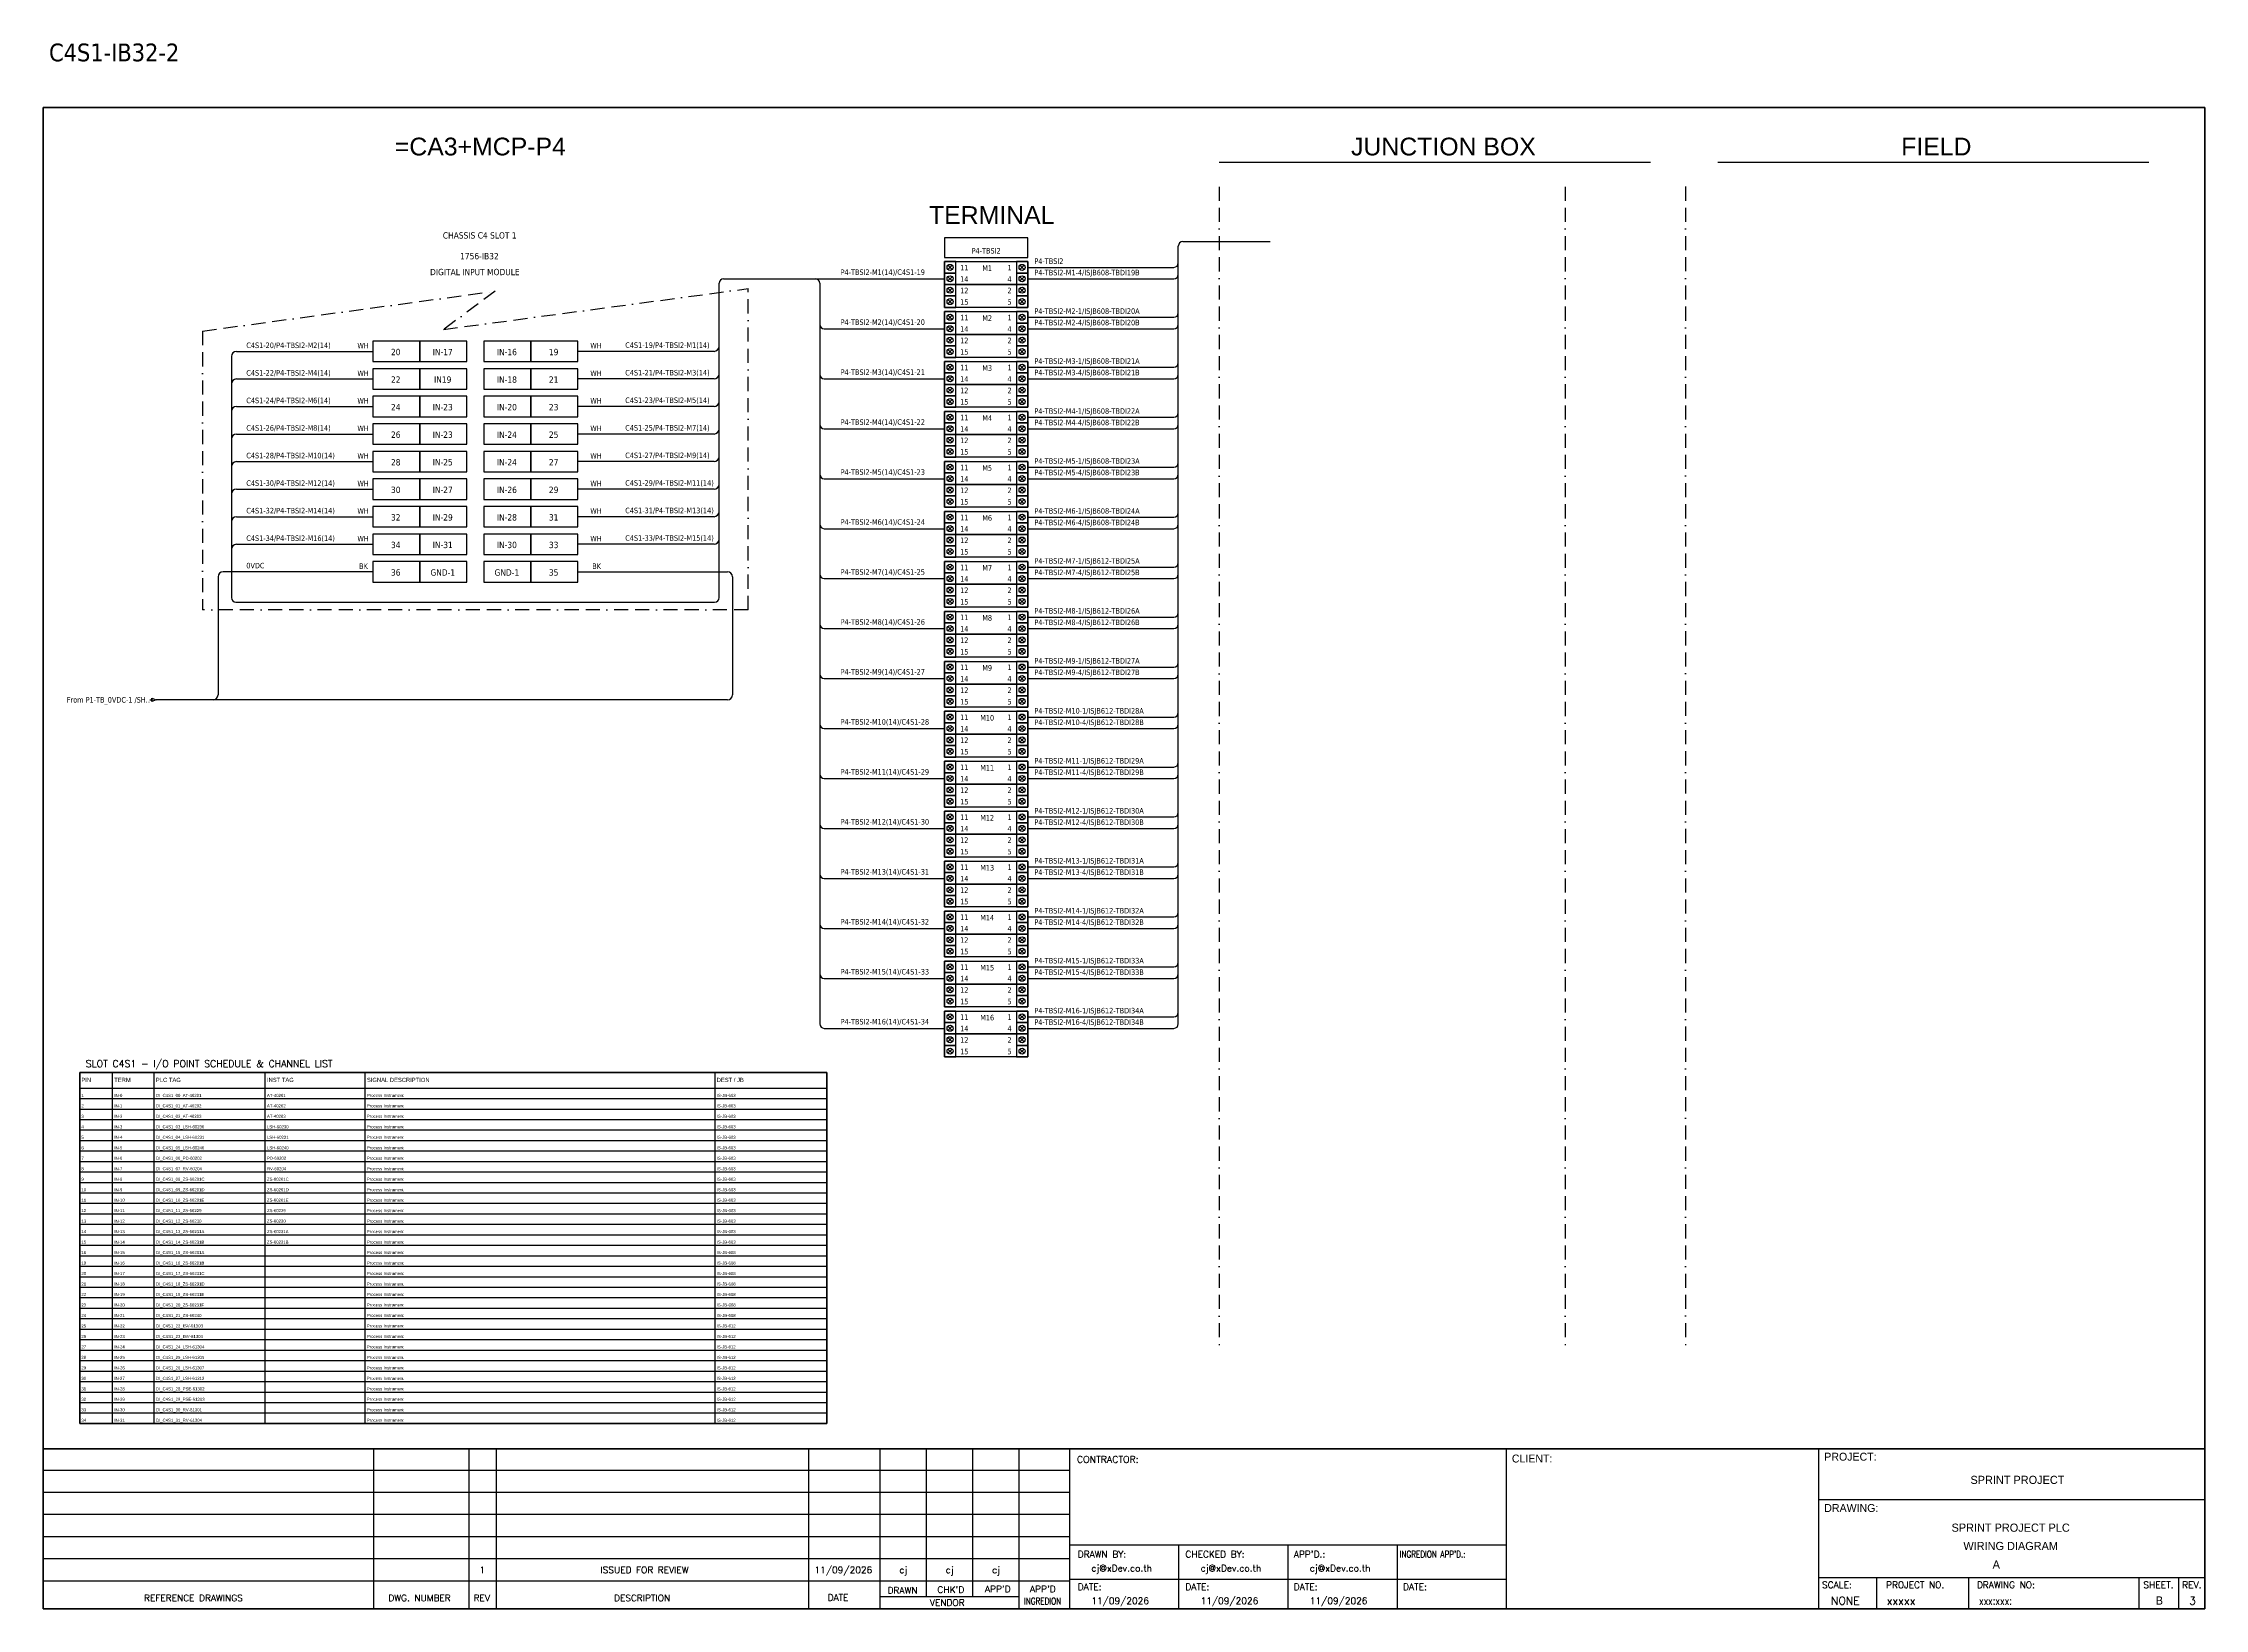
# Model space of a CAD drawing. Header units: millimetres. Extents: x 0 to 62600, y 0 to 14837.
# Drawn here: x 8387 to 12280, y 3004 to 5824 of the extents above; entities that cross this region are included whole.
import ezdxf
from ezdxf.enums import TextEntityAlignment as Align

# ---------------------------------------------------------------- set-up
doc = ezdxf.new("R2010")
doc.units = ezdxf.units.MM
doc.linetypes.add('BORDERX2', pattern=[88.9, 25.4, -12.7, 25.4, -12.7, 0, -12.7])
for name, color, linetype in [('GT_1', 9, 'Continuous'), ('HELPPOINT', 7, 'Continuous'), ('MEMBER', 7, 'Continuous'), ('VECTORS', 7, 'Continuous'), ('x01001-FrameArea', 2, 'BORDERX2')]:
    doc.layers.add(name, color=color, linetype=linetype)
for name, color, linetype, lineweight in [('IE-EQUIP', 253, 'Continuous', 25), ('IE-WIRE', 7, 'Continuous', 25), ('power', 7, 'Continuous', 25)]:
    doc.layers.add(name, color=color, linetype=linetype, lineweight=lineweight)
doc.styles.add('HTX11', font='O8111901')
doc.styles.add('ROMANS', font='romans.shx', dxfattribs={"width": 0.85, "height": 25})
doc.styles.get("Standard").update_dxf_attribs({"font": 'arial.ttf'})
doc.styles.add('Tahoma', font='')
doc.styles.get('Tahoma').set_extended_font_data('Tahoma')

# ---------------------------------------------------------------- blocks, each defined once
blk = doc.blocks.new('IS_HiC2821-1')
at = {"color": 1, "ltscale": 25.4}
for p, q in [((14.1, -6.5), (6.5, -14.1)), ((6.5, -6.5), (14.1, -14.1)), ((14.1, -27.1), (6.5, -34.8)), ((6.5, -27.1), (14.1, -34.8)), ((136.2, -6.5), (143.9, -14.1)), ((143.9, -6.5), (136.2, -14.1)), ((136.2, -27.1), (143.9, -34.8)), ((143.9, -27.1), (136.2, -34.8)), ((14.1, -47.7), (6.5, -55.4)), ((6.5, -47.7), (14.1, -55.4)), ((14.1, -68.3), (6.5, -76)), ((6.5, -68.3), (14.1, -76)), ((136.2, -47.7), (143.9, -55.4)), ((143.9, -47.7), (136.2, -55.4)), ((136.2, -68.3), (143.9, -76)), ((143.9, -68.3), (136.2, -76))]:
    blk.add_line(p, q, dxfattribs=at)
for points in [[(0, -20.6), (20.6, -20.6), (20.6, 0), (0, 0)], [(129.7, -20.6), (150.3, -20.6), (150.3, 0), (129.7, 0)], [(0, -41.2), (20.6, -41.2), (20.6, -20.6), (0, -20.6)], [(129.7, -41.2), (150.3, -41.2), (150.3, -20.6), (129.7, -20.6)], [(0, -61.8), (20.6, -61.8), (20.6, -41.2), (0, -41.2)], [(0, -82.4), (20.6, -82.4), (20.6, -61.8), (0, -61.8)], [(129.7, -61.8), (150.3, -61.8), (150.3, -41.2), (129.7, -41.2)], [(129.7, -82.4), (150.3, -82.4), (150.3, -61.8), (129.7, -61.8)]]:
    blk.add_lwpolyline(points, close=True, dxfattribs=at)
for points in [[(0, 0), (150.3, 0), (150.3, -41.2), (0, -41.2)], [(0, -41.2), (150.3, -41.2), (150.3, -82.4), (0, -82.4)]]:
    blk.add_lwpolyline(points, close=True)
for centre in [(10.3, -10.3), (10.3, -30.9), (140, -10.3), (140, -30.9), (10.3, -51.5), (10.3, -72.1), (140, -51.5), (140, -72.1)]:
    blk.add_circle(centre, 5.42, dxfattribs=at)
at = {"layer": 'power', "color": 7, "style": 'Tahoma'}
for s, p in [('11', (35.9, -10.8)), ('14', (35.9, -31.4)), ('4', (117.4, -31.4)), ('1', (117.4, -10.8)), ('12', (35.9, -52)), ('15', (35.9, -72.7)), ('2', (117.4, -52)), ('5', (117.4, -72.7))]:
    blk.add_text(s, height=9.97, dxfattribs=at).set_placement(p, align=Align.MIDDLE_CENTER)
blk = doc.blocks.new('xTerminal_fr_to')
at = {"layer": 'VECTORS', "color": 1, "true_color": 0xff0000}
for p, q in [((-11.3, 0), (-7.8, 0)), ((-7.8, 2.8), (0, 0)), ((-7.8, -2.8), (-7.8, 2.8)), ((-7.8, 2.8), (0, 0)), ((-7.8, 2.8), (-7.8, -2.8)), ((0, 0), (-7.8, -2.8)), ((0, 0), (-7.8, -2.8))]:
    blk.add_line(p, q, dxfattribs=at)

msp = doc.modelspace()

# ---------------------------------------------------------------- linework, layer by layer
for p, q in [((10504.8, 5609.9), (11281.6, 5609.9)), ((11402.6, 5609.9), (12179.3, 5609.9))]:
    msp.add_line(p, q)
at = {"color": 7}
for p, q in [((8452.3, 3942.1), (9798.1, 3942.1)), ((8511.6, 3338), (8511.6, 3970.1)), ((8586.6, 3338), (8586.6, 3970.1)), ((8786.6, 3338), (8786.6, 3970.1)), ((8966.6, 3338), (8966.6, 3970.1)), ((9596.6, 3338), (9596.6, 3970.1))]:
    msp.add_line(p, q, dxfattribs=at)
at = {"color": 8}
for p, q in [((8452.3, 3923.2), (9798.1, 3923.2)), ((8452.3, 3904.4), (9798.1, 3904.4)), ((8452.3, 3885.5), (9798.1, 3885.5)), ((8452.3, 3866.6), (9798.1, 3866.6)), ((8452.3, 3847.7), (9798.1, 3847.7)), ((8452.3, 3828.8), (9798.1, 3828.8)), ((8452.3, 3810), (9798.1, 3810)), ((8452.3, 3791.1), (9798.1, 3791.1)), ((8452.3, 3772.2), (9798.1, 3772.2)), ((8452.3, 3753.3), (9798.1, 3753.3)), ((8452.3, 3734.5), (9798.1, 3734.5)), ((8452.3, 3715.6), (9798.1, 3715.6)), ((8452.3, 3696.7), (9798.1, 3696.7)), ((8452.3, 3677.8), (9798.1, 3677.8)), ((8452.3, 3658.9), (9798.1, 3658.9)), ((8452.3, 3640.1), (9798.1, 3640.1)), ((8452.3, 3621.2), (9798.1, 3621.2)), ((8452.3, 3602.3), (9798.1, 3602.3)), ((8452.3, 3583.4), (9798.1, 3583.4)), ((8452.3, 3564.6), (9798.1, 3564.6)), ((8452.3, 3545.7), (9798.1, 3545.7)), ((8452.3, 3526.8), (9798.1, 3526.8)), ((8452.3, 3507.9), (9798.1, 3507.9)), ((8452.3, 3489), (9798.1, 3489)), ((8452.3, 3470.2), (9798.1, 3470.2)), ((8452.3, 3451.3), (9798.1, 3451.3)), ((8452.3, 3432.4), (9798.1, 3432.4)), ((8452.3, 3413.5), (9798.1, 3413.5)), ((8452.3, 3394.6), (9798.1, 3394.6)), ((8452.3, 3375.8), (9798.1, 3375.8)), ((8452.3, 3356.9), (9798.1, 3356.9))]:
    msp.add_line(p, q, dxfattribs=at)
at = {"color": 4}
for p, q in [((11688.9, 3060.3), (11688.9, 3004.2)), ((11854.2, 3060.3), (11854.2, 3004.2))]:
    msp.add_line(p, q, dxfattribs=at)
at = {"color": 4, "ltscale": 0.5}
for p, q in [((12161.3, 3060.3), (12161.3, 3004.2)), ((12161.3, 3060.3), (12161.3, 3004.2)), ((12232.5, 3060.3), (12232.5, 3004.2)), ((12232.5, 3060.3), (12232.5, 3004.2))]:
    msp.add_line(p, q, dxfattribs=at)
at = {"color": 4, "ltscale": 25.4}
msp.add_lwpolyline([(10009.7, 5438.2), (10160, 5438.2), (10160, 5473.4), (10009.7, 5473.4)], close=True, dxfattribs=at)
msp.add_lwpolyline([(8452.3, 3970.1), (9798.1, 3970.1), (9798.1, 3338), (8452.3, 3338)], close=True)
at = {"color": 7}
msp.add_lwpolyline([(8452.3, 3338), (9798.1, 3338), (9798.1, 3970.1), (8452.3, 3970.1), (8452.3, 3338)], dxfattribs=at)
at = {"layer": 'GT_1', "color": 4}
for p, q in [((8982, 3004.2), (8982, 3292.4)), ((9153.9, 3004.2), (9153.9, 3292.4)), ((9203, 3004.2), (9203, 3292.4)), ((9765.7, 3004.2), (9765.7, 3292.4)), ((9894, 3004.2), (9894, 3292.4)), ((9977.6, 3026), (9977.6, 3292.4)), ((10061.1, 3026), (10061.1, 3292.4)), ((10144.4, 3004.2), (10144.4, 3292.4)), ((10235.4, 3004.2), (10235.4, 3292.4)), ((11022.4, 3004.2), (11022.4, 3292.4)), ((11584.7, 3004.2), (11584.7, 3292.4)), ((11584.7, 3004.2), (11584.7, 3292.4)), ((11584.7, 3004.2), (11584.7, 3292.4)), ((10235.4, 3253.5), (8386.6, 3253.5)), ((10235.4, 3213.7), (8386.6, 3213.7)), ((10235.4, 3173.8), (8386.6, 3173.8)), ((10235.4, 3133.9), (8386.6, 3133.9)), ((11022.4, 3118.5), (10235.4, 3118.5)), ((10432.2, 3004.2), (10432.2, 3118.5)), ((10628.9, 3004.2), (10628.9, 3118.5)), ((10825.7, 3004.2), (10825.7, 3118.5)), ((10235.4, 3094), (8386.6, 3094)), ((10235.3, 3054), (8386.6, 3054)), ((11022.4, 3057.1), (10235.4, 3057.1)), ((11584.7, 3060.3), (12279.9, 3060.3)), ((10144.4, 3026), (9894, 3026))]:
    msp.add_line(p, q, dxfattribs=at)
at = {"layer": 'HELPPOINT', "color": 4, "lineweight": 35}
for p, q in [((8386.6, 3004.2), (8386.6, 5708.4)), ((8386.6, 5708.4), (12279.9, 5708.4)), ((8386.6, 3004.2), (8386.6, 5708.4)), ((8386.6, 5708.4), (12279.9, 5708.4)), ((12279.9, 5708.4), (12279.9, 3004.2)), ((12279.9, 5708.4), (12279.9, 3004.2)), ((12279.9, 3004.2), (8386.6, 3004.2)), ((12279.9, 3004.2), (8386.6, 3004.2))]:
    msp.add_line(p, q, dxfattribs=at)
at = {"layer": 'HELPPOINT', "color": 4}
for p, q in [((11584.7, 3200.8), (12279.9, 3200.8)), ((11584.7, 3200.8), (12279.9, 3200.8)), ((11584.7, 3060.3), (12279.9, 3060.3))]:
    msp.add_line(p, q, dxfattribs=at)
at = {"layer": 'IE-EQUIP', "linetype": 'Continuous', "ltscale": 25.4}
for points in [[(8980, 5250.7), (9064.7, 5250.7), (9064.7, 5287.4), (8980, 5287.4)], [(9064.7, 5250.7), (9149.3, 5250.7), (9149.3, 5287.4), (9064.7, 5287.4)], [(9180.2, 5250.7), (9264.8, 5250.7), (9264.8, 5287.4), (9180.2, 5287.4)], [(9264.8, 5250.7), (9349.5, 5250.7), (9349.5, 5287.4), (9264.8, 5287.4)], [(8980, 5201), (9064.7, 5201), (9064.7, 5237.7), (8980, 5237.7)], [(9064.7, 5201), (9149.3, 5201), (9149.3, 5237.7), (9064.7, 5237.7)], [(9180.2, 5201), (9264.8, 5201), (9264.8, 5237.7), (9180.2, 5237.7)], [(9264.8, 5201), (9349.5, 5201), (9349.5, 5237.7), (9264.8, 5237.7)], [(8980, 5151.4), (9064.7, 5151.4), (9064.7, 5188.1), (8980, 5188.1)], [(9064.7, 5151.4), (9149.3, 5151.4), (9149.3, 5188.1), (9064.7, 5188.1)], [(9180.2, 5151.4), (9264.8, 5151.4), (9264.8, 5188.1), (9180.2, 5188.1)], [(9264.8, 5151.4), (9349.5, 5151.4), (9349.5, 5188.1), (9264.8, 5188.1)], [(8980, 5101.8), (9064.7, 5101.8), (9064.7, 5138.5), (8980, 5138.5)], [(9064.7, 5101.8), (9149.3, 5101.8), (9149.3, 5138.5), (9064.7, 5138.5)], [(9180.2, 5101.8), (9264.8, 5101.8), (9264.8, 5138.5), (9180.2, 5138.5)], [(9264.8, 5101.8), (9349.5, 5101.8), (9349.5, 5138.5), (9264.8, 5138.5)], [(8980, 5052.1), (9064.7, 5052.1), (9064.7, 5088.8), (8980, 5088.8)], [(9064.7, 5052.1), (9149.3, 5052.1), (9149.3, 5088.8), (9064.7, 5088.8)], [(9180.2, 5052.1), (9264.8, 5052.1), (9264.8, 5088.8), (9180.2, 5088.8)], [(9264.8, 5052.1), (9349.5, 5052.1), (9349.5, 5088.8), (9264.8, 5088.8)], [(8980, 5002.5), (9064.7, 5002.5), (9064.7, 5039.2), (8980, 5039.2)], [(9064.7, 5002.5), (9149.3, 5002.5), (9149.3, 5039.2), (9064.7, 5039.2)], [(9180.2, 5002.5), (9264.8, 5002.5), (9264.8, 5039.2), (9180.2, 5039.2)], [(9264.8, 5002.5), (9349.5, 5002.5), (9349.5, 5039.2), (9264.8, 5039.2)], [(8980, 4952.9), (9064.7, 4952.9), (9064.7, 4989.6), (8980, 4989.6)], [(9064.7, 4952.9), (9149.3, 4952.9), (9149.3, 4989.6), (9064.7, 4989.6)], [(9180.2, 4952.9), (9264.8, 4952.9), (9264.8, 4989.6), (9180.2, 4989.6)], [(9264.8, 4952.9), (9349.5, 4952.9), (9349.5, 4989.6), (9264.8, 4989.6)], [(8980, 4903.2), (9064.7, 4903.2), (9064.7, 4939.9), (8980, 4939.9)], [(9064.7, 4903.2), (9149.3, 4903.2), (9149.3, 4939.9), (9064.7, 4939.9)], [(9180.2, 4903.2), (9264.8, 4903.2), (9264.8, 4939.9), (9180.2, 4939.9)], [(9264.8, 4903.2), (9349.5, 4903.2), (9349.5, 4939.9), (9264.8, 4939.9)], [(8980, 4853.6), (9064.7, 4853.6), (9064.7, 4890.3), (8980, 4890.3)], [(9064.7, 4853.6), (9149.3, 4853.6), (9149.3, 4890.3), (9064.7, 4890.3)], [(9180.2, 4853.6), (9264.8, 4853.6), (9264.8, 4890.3), (9180.2, 4890.3)], [(9264.8, 4853.6), (9349.5, 4853.6), (9349.5, 4890.3), (9264.8, 4890.3)]]:
    msp.add_lwpolyline(points, close=True, dxfattribs=at)
at = {"layer": 'IE-WIRE', "color": 4, "ltscale": 25.4}
for p, q in [((10431.1, 4057.7), (10431.1, 5458.7)), ((9603.9, 4825.5), (9603.9, 5391.7)), ((9785.2, 5391.7), (9785.2, 4057.7)), ((8725.6, 5259.8), (8725.6, 4825.5)), ((8734.8, 5269), (8980, 5269)), ((9594.8, 5269), (9349.5, 5269)), ((8734.8, 5219.4), (8980, 5219.4)), ((9594.8, 5219.4), (9349.5, 5219.4)), ((8734.8, 5169.8), (8980, 5169.8)), ((9594.8, 5169.8), (9349.5, 5169.8)), ((8734.8, 5120.1), (8980, 5120.1)), ((9594.8, 5120.1), (9349.5, 5120.1)), ((8734.8, 5070.5), (8980, 5070.5)), ((9594.8, 5070.5), (9349.5, 5070.5)), ((8734.8, 5020.9), (8980, 5020.9)), ((9594.8, 5020.9), (9349.5, 5020.9)), ((8734.8, 4971.2), (8980, 4971.2)), ((9594.8, 4971.2), (9349.5, 4971.2)), ((8734.8, 4921.6), (8980, 4921.6)), ((9594.8, 4921.6), (9349.5, 4921.6))]:
    msp.add_line(p, q, dxfattribs=at)
at = {"layer": 'IE-WIRE', "color": 4}
for p, q in [((10439.1, 5466.7), (10596.6, 5466.7)), ((10160, 5420.4), (10423.1, 5420.4)), ((9611.9, 5399.7), (10009.7, 5399.7)), ((10160, 5399.7), (10423.1, 5399.7)), ((9793.2, 5309.7), (10009.7, 5309.7)), ((10160, 5330.4), (10423.1, 5330.4)), ((10160, 5309.7), (10423.1, 5309.7)), ((9793.2, 5219.7), (10009.7, 5219.7)), ((10160, 5240.4), (10423.1, 5240.4)), ((10160, 5219.7), (10423.1, 5219.7)), ((10160, 5150.4), (10423.1, 5150.4)), ((9793.2, 5129.7), (10009.7, 5129.7)), ((10160, 5129.7), (10423.1, 5129.7)), ((9793.2, 5039.7), (10009.7, 5039.7)), ((10160, 5060.4), (10423.1, 5060.4)), ((10160, 5039.7), (10423.1, 5039.7)), ((9793.2, 4949.7), (10009.7, 4949.7)), ((10160, 4970.4), (10423.1, 4970.4)), ((10160, 4949.7), (10423.1, 4949.7)), ((10160, 4880.4), (10423.1, 4880.4)), ((9793.2, 4859.7), (10009.7, 4859.7)), ((10160, 4859.7), (10423.1, 4859.7)), ((8733.6, 4817.5), (9595.9, 4817.5)), ((10160, 4790.4), (10423.1, 4790.4)), ((9793.2, 4769.7), (10009.7, 4769.7)), ((10160, 4769.7), (10423.1, 4769.7)), ((9793.2, 4679.7), (10009.7, 4679.7)), ((10160, 4700.4), (10423.1, 4700.4)), ((10160, 4679.7), (10423.1, 4679.7)), ((10160, 4610.4), (10423.1, 4610.4)), ((9793.2, 4589.7), (10009.7, 4589.7)), ((10160, 4589.7), (10423.1, 4589.7)), ((10160, 4520.4), (10423.1, 4520.4)), ((9793.2, 4499.7), (10009.7, 4499.7)), ((10160, 4499.7), (10423.1, 4499.7)), ((9793.2, 4409.7), (10009.7, 4409.7)), ((10160, 4430.4), (10423.1, 4430.4)), ((10160, 4409.7), (10423.1, 4409.7)), ((10160, 4340.4), (10423.1, 4340.4)), ((9793.2, 4319.7), (10009.7, 4319.7)), ((10160, 4319.7), (10423.1, 4319.7)), ((10160, 4250.4), (10423.1, 4250.4)), ((9793.2, 4229.7), (10009.7, 4229.7)), ((10160, 4229.7), (10423.1, 4229.7)), ((9793.2, 4139.7), (10009.7, 4139.7)), ((10160, 4160.4), (10423.1, 4160.4)), ((10160, 4139.7), (10423.1, 4139.7)), ((9793.2, 4049.7), (10009.7, 4049.7)), ((10160, 4070.4), (10423.1, 4070.4)), ((10160, 4049.7), (10423.1, 4049.7))]:
    msp.add_line(p, q, dxfattribs=at)
at = {"layer": 'IE-WIRE', "color": 7, "ltscale": 25.4}
for p, q in [((8980, 4872), (8710.6, 4872)), ((9349.5, 4872), (9618.9, 4872)), ((8701.5, 4862.8), (8701.5, 4730.5)), ((9628, 4862.8), (9628, 4716.4)), ((8701.5, 4796.1), (8701.5, 4650.4)), ((9628, 4716.4), (9628, 4650.4)), ((9619, 4641.4), (8590, 4641.4))]:
    msp.add_line(p, q, dxfattribs=at)
at = {"layer": 'IE-WIRE', "color": 4}
for centre, start, end in [((10439.1, 5458.7), 90, 180), ((9611.9, 5391.7), 90, 180), ((9793.2, 5317.7), 180, 270), ((9793.2, 5227.7), 180, 270), ((9793.2, 5137.7), 180, 270), ((9793.2, 5047.7), 180, 270), ((9793.2, 4957.7), 180, 270), ((9793.2, 4867.7), 180, 270), ((8733.6, 4825.5), 180, 270), ((9793.2, 4777.7), 180, 270), ((9793.2, 4687.7), 180, 270), ((9793.2, 4597.7), 180, 270), ((9793.2, 4507.7), 180, 270), ((9793.2, 4417.7), 180, 270), ((9793.2, 4327.7), 180, 270), ((9793.2, 4237.7), 180, 270), ((9793.2, 4147.7), 180, 270), ((9793.2, 4057.7), 180, 270)]:
    msp.add_arc(centre, 8, start, end, dxfattribs=at)
at = {"layer": 'IE-WIRE', "color": 4, "ltscale": 25.4}
for centre, radius, start, end in [((10423.1, 5428.4), 8, 270, 0), ((9777.2, 5391.7), 8, 0, 90), ((10423.1, 5407.7), 8, 270, 0), ((10423.1, 5338.4), 8, 270, 0), ((10423.1, 5317.7), 8, 270, 0), ((8734.8, 5259.8), 9.17, 90, 180), ((9594.8, 5278.2), 9.17, 270, 0), ((8734.8, 5210.2), 9.17, 90, 180), ((9594.8, 5228.6), 9.17, 270, 0), ((10423.1, 5248.4), 8, 270, 0), ((10423.1, 5227.7), 8, 270, 0), ((9594.8, 5178.9), 9.17, 270, 0), ((8734.8, 5160.6), 9.17, 90, 180), ((10423.1, 5158.4), 8, 270, 0), ((8734.8, 5110.9), 9.17, 90, 180), ((9594.8, 5129.3), 9.17, 270, 0), ((10423.1, 5137.7), 8, 270, 0), ((8734.8, 5061.3), 9.17, 90, 180), ((9594.8, 5079.7), 9.17, 270, 0), ((10423.1, 5068.4), 8, 270, 0), ((9594.8, 5030), 9.17, 270, 0), ((10423.1, 5047.7), 8, 270, 0), ((8734.8, 5011.7), 9.17, 90, 180), ((8734.8, 4962), 9.17, 90, 180), ((9594.8, 4980.4), 9.17, 270, 0), ((10423.1, 4978.4), 8, 270, 0), ((10423.1, 4957.7), 8, 270, 0), ((8734.8, 4912.4), 9.17, 90, 180), ((9594.8, 4930.8), 9.17, 270, 0), ((10423.1, 4888.4), 8, 270, 0), ((10423.1, 4867.7), 8, 270, 0), ((9595.9, 4825.5), 8, 270, 0), ((10423.1, 4798.4), 8, 270, 0), ((10423.1, 4777.7), 8, 270, 0), ((10423.1, 4708.4), 8, 270, 0), ((10423.1, 4687.7), 8, 270, 0), ((10423.1, 4618.4), 8, 270, 0), ((10423.1, 4597.7), 8, 270, 0), ((10423.1, 4528.4), 8, 270, 0), ((10423.1, 4507.7), 8, 270, 0), ((10423.1, 4438.4), 8, 270, 0), ((10423.1, 4417.7), 8, 270, 0), ((10423.1, 4348.4), 8, 270, 0), ((10423.1, 4327.7), 8, 270, 0), ((10423.1, 4258.4), 8, 270, 0), ((10423.1, 4237.7), 8, 270, 0), ((10423.1, 4168.4), 8, 270, 0), ((10423.1, 4147.7), 8, 270, 0), ((10423.1, 4078.4), 8, 270, 0), ((10423.1, 4057.7), 8, 270, 0)]:
    msp.add_arc(centre, radius, start, end, dxfattribs=at)
at = {"layer": 'IE-WIRE', "color": 7, "ltscale": 25.4}
for centre, radius, start, end in [((8710.6, 4862.8), 9.14, 90, 180), ((9618.9, 4862.8), 9.14, 0, 90), ((8692.5, 4650.4), 8.96, 270, 0), ((9619, 4650.4), 8.96, 270, 0), ((9619, 4650.4), 8.96, 270, 0)]:
    msp.add_arc(centre, radius, start, end, dxfattribs=at)
at = {"layer": 'MEMBER', "color": 4, "lineweight": 35}
msp.add_line((8386.6, 3292.4), (12279.9, 3292.4), dxfattribs=at)
msp.add_line((8386.6, 3292.4), (12279.9, 3292.4), dxfattribs=at)
at = {"layer": 'MEMBER', "color": 4}
for p, q in [((11584.7, 3200.8), (12279.9, 3200.8)), ((11584.7, 3200.8), (12279.9, 3200.8)), ((11584.7, 3060.3), (12279.9, 3060.3)), ((11584.7, 3060.3), (12279.9, 3060.3))]:
    msp.add_line(p, q, dxfattribs=at)
at = {"layer": 'x01001-FrameArea'}
for p, q in [((10504.8, 5565.7), (10504.8, 3479.2)), ((11127.9, 5565.7), (11127.9, 3479.2)), ((11344.6, 5565.8), (11344.6, 3479.3)), ((8673.3, 5305.6), (9200.7, 5377.4)), ((9107.6, 5308.5), (9656.2, 5382.1)), ((9200.7, 5377.4), (9107.6, 5308.5)), ((9656.2, 4803.5), (9656.2, 5382.1)), ((8673.3, 5305.6), (8673.3, 4803.5)), ((9656.2, 4803.5), (8673.3, 4803.5))]:
    msp.add_line(p, q, dxfattribs=at)

# ---------------------------------------------------------------- block references
for name, p in [('IS_HiC2821-1', (10009.7, 5430.7)), ('IS_HiC2821-1', (10009.7, 5340.7)), ('IS_HiC2821-1', (10009.7, 5250.7)), ('IS_HiC2821-1', (10009.7, 5160.7)), ('IS_HiC2821-1', (10009.7, 5070.7)), ('IS_HiC2821-1', (10009.7, 4980.7)), ('IS_HiC2821-1', (10009.7, 4890.7)), ('IS_HiC2821-1', (10009.7, 4800.7)), ('IS_HiC2821-1', (10009.7, 4710.7)), ('xTerminal_fr_to', (8590, 4641.4)), ('IS_HiC2821-1', (10009.7, 4620.7)), ('IS_HiC2821-1', (10009.7, 4530.7)), ('IS_HiC2821-1', (10009.7, 4440.7)), ('IS_HiC2821-1', (10009.7, 4350.7)), ('IS_HiC2821-1', (10009.7, 4260.7)), ('IS_HiC2821-1', (10009.7, 4170.7)), ('IS_HiC2821-1', (10009.7, 4080.7))]:
    msp.add_blockref(name, p)

# ---------------------------------------------------------------- texts
at = {"color": 2, "style": 'Tahoma'}
msp.add_text('C4S1-IB32-2', height=32, dxfattribs=at).set_placement((8397, 5791.5))
at = {"color": 2}
for s, p in [('=CA3+MCP-P4', (9019.9, 5622)), ('JUNCTION BOX', (10742.2, 5622)), ('FIELD', (11733, 5622)), ('TERMINAL', (9982, 5498.6))]:
    msp.add_text(s, height=32, dxfattribs=at).set_placement(p)
at = {"color": 2, "style": 'Tahoma'}
for s, height, p in [('CHASSIS C4 SLOT 1', 11.441, (9172.8, 5478)), ('DIGITAL INPUT MODULE', 11.441, (9164, 5412)), ('1756-IB32', 11.44, (9172.2, 5440.6)), ('20', 11.44, (9021.5, 5267.9)), ('IN-17', 11.44, (9106.2, 5267.9)), ('IN-16', 11.44, (9221.7, 5267.9)), ('19', 11.44, (9306, 5267.9)), ('22', 11.44, (9021.5, 5218.2)), ('IN19', 11.44, (9106.2, 5218.2)), ('IN-18', 11.44, (9221.7, 5218.2)), ('21', 11.44, (9306, 5218.2)), ('24', 11.44, (9021.5, 5168.6)), ('IN-23', 11.44, (9106.2, 5168.6)), ('IN-20', 11.44, (9221.7, 5168.6)), ('23', 11.44, (9306, 5168.6)), ('26', 11.44, (9021.5, 5119)), ('IN-23', 11.44, (9106.2, 5119)), ('IN-24', 11.44, (9221.7, 5119)), ('25', 11.44, (9306, 5119)), ('28', 11.44, (9021.5, 5069.3)), ('IN-25', 11.44, (9106.2, 5069.3)), ('IN-24', 11.44, (9221.7, 5069.3)), ('27', 11.44, (9306, 5069.3)), ('30', 11.44, (9021.5, 5019.7)), ('IN-27', 11.44, (9106.2, 5019.7)), ('IN-26', 11.44, (9221.7, 5019.7)), ('29', 11.44, (9306, 5019.7)), ('32', 11.44, (9021.5, 4970.1)), ('IN-29', 11.44, (9106.2, 4970.1)), ('IN-28', 11.44, (9221.7, 4970.1)), ('31', 11.44, (9306, 4970.1)), ('34', 11.44, (9021.5, 4920.4)), ('IN-31', 11.44, (9106.2, 4920.4)), ('IN-30', 11.44, (9221.7, 4920.4)), ('33', 11.44, (9306, 4920.4)), ('36', 11.44, (9021.5, 4870.8)), ('GND-1', 11.44, (9106.2, 4870.8)), ('GND-1', 11.44, (9221.7, 4870.8)), ('35', 11.44, (9306, 4870.8))]:
    msp.add_text(s, height=height, dxfattribs=at).set_placement(p, align=Align.MIDDLE_CENTER)
at = {"color": 4, "style": 'Tahoma'}
msp.add_text('P4-TBSI2', height=9.95, dxfattribs=at).set_placement((10084.9, 5450.3), align=Align.MIDDLE_CENTER)
for s, height, p in [('P4-TBSI2-M1(14)/C4S1-19', 9.949, (9822.7, 5406.7)), ('P4-TBSI2', 9.95, (10171.8, 5426.6)), ('P4-TBSI2-M1-4/ISJB608-TBDI19B', 9.949, (10171.8, 5406)), ('P4-TBSI2-M2-1/ISJB608-TBDI20A', 9.949, (10171.8, 5336.6)), ('P4-TBSI2-M2(14)/C4S1-20', 9.949, (9822.7, 5316.7)), ('P4-TBSI2-M2-4/ISJB608-TBDI20B', 9.949, (10171.8, 5316)), ('C4S1-20/P4-TBSI2-M2(14)', 9.949, (8752.4, 5275)), ('WH', 9.95, (8952.5, 5274.3)), ('WH', 9.95, (9372, 5274.3)), ('C4S1-19/P4-TBSI2-M1(14)', 9.949, (9434.9, 5275.3)), ('P4-TBSI2-M3-1/ISJB608-TBDI21A', 9.949, (10171.8, 5246.6)), ('C4S1-22/P4-TBSI2-M4(14)', 9.949, (8752.4, 5225.3)), ('WH', 9.95, (8952.5, 5224.6)), ('WH', 9.95, (9372, 5224.6)), ('C4S1-21/P4-TBSI2-M3(14)', 9.949, (9434.9, 5225.7)), ('P4-TBSI2-M3(14)/C4S1-21', 9.949, (9822.7, 5226.7)), ('P4-TBSI2-M3-4/ISJB608-TBDI21B', 9.949, (10171.8, 5226)), ('C4S1-24/P4-TBSI2-M6(14)', 9.949, (8752.4, 5175.7)), ('WH', 9.95, (8952.5, 5175)), ('WH', 9.95, (9372, 5175)), ('C4S1-23/P4-TBSI2-M5(14)', 9.949, (9434.9, 5176)), ('P4-TBSI2-M4(14)/C4S1-22', 9.949, (9822.7, 5136.7)), ('P4-TBSI2-M4-1/ISJB608-TBDI22A', 9.949, (10171.8, 5156.6)), ('P4-TBSI2-M4-4/ISJB608-TBDI22B', 9.949, (10171.8, 5136)), ('C4S1-26/P4-TBSI2-M8(14)', 9.949, (8752.4, 5126.1)), ('WH', 9.95, (8952.5, 5125.4)), ('WH', 9.95, (9372, 5125.4)), ('C4S1-25/P4-TBSI2-M7(14)', 9.949, (9434.9, 5126.4)), ('C4S1-28/P4-TBSI2-M10(14)', 9.949, (8752.4, 5076.4)), ('WH', 9.95, (8952.5, 5075.7)), ('WH', 9.95, (9372, 5075.7)), ('C4S1-27/P4-TBSI2-M9(14)', 9.949, (9434.9, 5076.8)), ('P4-TBSI2-M5-1/ISJB608-TBDI23A', 9.949, (10171.8, 5066.6)), ('C4S1-30/P4-TBSI2-M12(14)', 9.949, (8752.4, 5026.8)), ('WH', 9.95, (8952.5, 5026.1)), ('WH', 9.95, (9372, 5026.1)), ('C4S1-29/P4-TBSI2-M11(14)', 9.949, (9434.9, 5027.1)), ('P4-TBSI2-M5(14)/C4S1-23', 9.949, (9822.7, 5046.7)), ('P4-TBSI2-M5-4/ISJB608-TBDI23B', 9.949, (10171.8, 5046)), ('C4S1-32/P4-TBSI2-M14(14)', 9.949, (8752.4, 4977.2)), ('WH', 9.95, (8952.5, 4976.5)), ('WH', 9.95, (9372, 4976.5)), ('C4S1-31/P4-TBSI2-M13(14)', 9.949, (9434.9, 4977.5)), ('P4-TBSI2-M6-1/ISJB608-TBDI24A', 9.949, (10171.8, 4976.6)), ('P4-TBSI2-M6(14)/C4S1-24', 9.949, (9822.7, 4956.7)), ('P4-TBSI2-M6-4/ISJB608-TBDI24B', 9.949, (10171.8, 4956)), ('C4S1-34/P4-TBSI2-M16(14)', 9.949, (8752.4, 4927.5)), ('WH', 9.95, (8952.5, 4926.8)), ('WH', 9.95, (9372, 4926.8)), ('C4S1-33/P4-TBSI2-M15(14)', 9.949, (9434.9, 4927.9)), ('P4-TBSI2-M7(14)/C4S1-25', 9.949, (9822.7, 4866.7)), ('P4-TBSI2-M7-1/ISJB612-TBDI25A', 9.949, (10171.8, 4886.6)), ('P4-TBSI2-M7-4/ISJB612-TBDI25B', 9.949, (10171.8, 4866)), ('P4-TBSI2-M8-1/ISJB612-TBDI26A', 9.949, (10171.8, 4796.6)), ('P4-TBSI2-M8(14)/C4S1-26', 9.949, (9822.7, 4776.7)), ('P4-TBSI2-M8-4/ISJB612-TBDI26B', 9.949, (10171.8, 4776)), ('P4-TBSI2-M9-1/ISJB612-TBDI27A', 9.949, (10171.8, 4706.6)), ('P4-TBSI2-M9(14)/C4S1-27', 9.949, (9822.7, 4686.7)), ('P4-TBSI2-M9-4/ISJB612-TBDI27B', 9.949, (10171.8, 4686)), ('P4-TBSI2-M10(14)/C4S1-28', 9.949, (9822.7, 4596.7)), ('P4-TBSI2-M10-1/ISJB612-TBDI28A', 9.949, (10171.8, 4616.6)), ('P4-TBSI2-M10-4/ISJB612-TBDI28B', 9.949, (10171.8, 4596)), ('P4-TBSI2-M11(14)/C4S1-29', 9.949, (9822.7, 4506.7)), ('P4-TBSI2-M11-1/ISJB612-TBDI29A', 9.949, (10171.8, 4526.6)), ('P4-TBSI2-M11-4/ISJB612-TBDI29B', 9.949, (10171.8, 4506)), ('P4-TBSI2-M12-1/ISJB612-TBDI30A', 9.949, (10171.8, 4436.6)), ('P4-TBSI2-M12(14)/C4S1-30', 9.949, (9822.7, 4416.7)), ('P4-TBSI2-M12-4/ISJB612-TBDI30B', 9.949, (10171.8, 4416)), ('P4-TBSI2-M13(14)/C4S1-31', 9.949, (9822.7, 4326.7)), ('P4-TBSI2-M13-1/ISJB612-TBDI31A', 9.949, (10171.8, 4346.6)), ('P4-TBSI2-M13-4/ISJB612-TBDI31B', 9.949, (10171.8, 4326)), ('P4-TBSI2-M14(14)/C4S1-32', 9.949, (9822.7, 4236.7)), ('P4-TBSI2-M14-1/ISJB612-TBDI32A', 9.949, (10171.8, 4256.6)), ('P4-TBSI2-M14-4/ISJB612-TBDI32B', 9.949, (10171.8, 4236)), ('P4-TBSI2-M15-1/ISJB612-TBDI33A', 9.949, (10171.8, 4166.6)), ('P4-TBSI2-M15(14)/C4S1-33', 9.949, (9822.7, 4146.7)), ('P4-TBSI2-M15-4/ISJB612-TBDI33B', 9.949, (10171.8, 4146)), ('P4-TBSI2-M16(14)/C4S1-34', 9.949, (9822.7, 4056.7)), ('P4-TBSI2-M16-1/ISJB612-TBDI34A', 9.949, (10171.8, 4076.6)), ('P4-TBSI2-M16-4/ISJB612-TBDI34B', 9.949, (10171.8, 4056))]:
    msp.add_text(s, height=height, dxfattribs=at).set_placement(p)
at = {"color": 7, "style": 'Tahoma'}
for s, p in [('0VDC', (8752.4, 4878.2)), ('BK', (8955.5, 4877.2)), ('BK', (9375.4, 4877.2))]:
    msp.add_text(s, height=9.95, dxfattribs=at).set_placement(p)
msp.add_text('From P1-TB_0VDC-1 /SH..', height=9.949, dxfattribs=at).set_placement((8578.7, 4641.4), align=Align.MIDDLE_RIGHT)
at = {"color": 3}
for s, p in [('PIN', (8455.3, 3953.1)), ('TERM', (8514.6, 3953.1)), ('PLC TAG', (8589.6, 3953.1)), ('INST TAG', (8789.6, 3953.1)), ('SIGNAL DESCRIPTION', (8969.6, 3953.1)), ('DEST / JB', (9599.6, 3953.1))]:
    msp.add_text(s, height=7.5, dxfattribs=at).set_placement(p)
at = {"color": 7}
for s, p in [('3', (8455.3, 3888.5)), ('2', (8455.3, 3907.4)), ('1', (8455.3, 3926.2)), ('IN-0', (8514.6, 3926.2)), ('IN-1', (8514.6, 3907.4)), ('IN-2', (8514.6, 3888.5)), ('DI_C4S1_00_AT-40201', (8589.6, 3926.2)), ('DI_C4S1_01_AT-40202', (8589.6, 3907.4)), ('DI_C4S1_02_AT-40203', (8589.6, 3888.5)), ('AT-40201', (8789.6, 3926.2)), ('AT-40202', (8789.6, 3907.4)), ('AT-40203', (8789.6, 3888.5)), ('Process Instrument', (8969.6, 3926.2)), ('Process Instrument', (8969.6, 3907.4)), ('Process Instrument', (8969.6, 3888.5)), ('IS-JB-603', (9599.6, 3926.2)), ('IS-JB-603', (9599.6, 3907.4)), ('IS-JB-603', (9599.6, 3888.5)), ('4', (8455.3, 3869.6)), ('5', (8455.3, 3850.7)), ('IN-3', (8514.6, 3869.6)), ('IN-4', (8514.6, 3850.7)), ('DI_C4S1_03_LSH-60230', (8589.6, 3869.6)), ('DI_C4S1_04_LSH-60231', (8589.6, 3850.7)), ('LSH-60230', (8789.6, 3869.6)), ('LSH-60231', (8789.6, 3850.7)), ('Process Instrument', (8969.6, 3869.6)), ('Process Instrument', (8969.6, 3850.7)), ('IS-JB-603', (9599.6, 3869.6)), ('IS-JB-603', (9599.6, 3850.7)), ('6', (8455.3, 3831.8)), ('7', (8455.3, 3813)), ('IN-5', (8514.6, 3831.8)), ('IN-6', (8514.6, 3813)), ('DI_C4S1_05_LSH-60240', (8589.6, 3831.8)), ('DI_C4S1_06_PD-60202', (8589.6, 3813)), ('LSH-60240', (8789.6, 3831.8)), ('PD-60202', (8789.6, 3813)), ('Process Instrument', (8969.6, 3831.8)), ('Process Instrument', (8969.6, 3813)), ('IS-JB-603', (9599.6, 3831.8)), ('IS-JB-603', (9599.6, 3813)), ('8', (8455.3, 3794.1)), ('9', (8455.3, 3775.2)), ('IN-7', (8514.6, 3794.1)), ('IN-8', (8514.6, 3775.2)), ('DI_C4S1_07_RV-60204', (8589.6, 3794.1)), ('DI_C4S1_08_ZS-60201C', (8589.6, 3775.2)), ('ZS-60201C', (8789.6, 3775.2)), ('RV-60204', (8789.6, 3794.1)), ('Process Instrument', (8969.6, 3794.1)), ('Process Instrument', (8969.6, 3775.2)), ('IS-JB-603', (9599.6, 3794.1)), ('IS-JB-603', (9599.6, 3775.2)), ('10', (8455.3, 3756.3)), ('11', (8455.3, 3737.5)), ('IN-9', (8514.6, 3756.3)), ('IN-10', (8514.6, 3737.5)), ('DI_C4S1_09_ZS-60201D', (8589.6, 3756.3)), ('DI_C4S1_10_ZS-60201E', (8589.6, 3737.5)), ('ZS-60201D', (8789.6, 3756.3)), ('ZS-60201E', (8789.6, 3737.5)), ('Process Instrument', (8969.6, 3756.3)), ('Process Instrument', (8969.6, 3737.5)), ('IS-JB-603', (9599.6, 3756.3)), ('IS-JB-603', (9599.6, 3737.5)), ('12', (8455.3, 3718.6)), ('13', (8455.3, 3699.7)), ('IN-11', (8514.6, 3718.6)), ('IN-12', (8514.6, 3699.7)), ('DI_C4S1_11_ZS-60229', (8589.6, 3718.6)), ('DI_C4S1_12_ZS-60230', (8589.6, 3699.7)), ('ZS-60229', (8789.6, 3718.6)), ('ZS-60230', (8789.6, 3699.7)), ('Process Instrument', (8969.6, 3718.6)), ('Process Instrument', (8969.6, 3699.7)), ('IS-JB-603', (9599.6, 3718.6)), ('IS-JB-603', (9599.6, 3699.7)), ('14', (8455.3, 3680.8)), ('15', (8455.3, 3661.9)), ('IN-13', (8514.6, 3680.8)), ('IN-14', (8514.6, 3661.9)), ('DI_C4S1_13_ZS-60231A', (8589.6, 3680.8)), ('DI_C4S1_14_ZS-60231B', (8589.6, 3661.9)), ('ZS-60231A', (8789.6, 3680.8)), ('ZS-60231B', (8789.6, 3661.9)), ('Process Instrument', (8969.6, 3680.8)), ('Process Instrument', (8969.6, 3661.9)), ('IS-JB-603', (9599.6, 3680.8)), ('IS-JB-603', (9599.6, 3661.9)), ('16', (8455.3, 3643.1)), ('19', (8455.3, 3624.2)), ('IN-15', (8514.6, 3643.1)), ('IN-16', (8514.6, 3624.2)), ('DI_C4S1_15_ZS-60201A', (8589.6, 3643.1)), ('DI_C4S1_16_ZS-60201B', (8589.6, 3624.2)), ('Process Instrument', (8969.6, 3643.1)), ('Process Instrument', (8969.6, 3624.2)), ('IS-JB-608', (9599.6, 3643.1)), ('IS-JB-608', (9599.6, 3624.2)), ('20', (8455.3, 3605.3)), ('21', (8455.3, 3586.4)), ('IN-17', (8514.6, 3605.3)), ('IN-18', (8514.6, 3586.4)), ('DI_C4S1_17_ZS-60231C', (8589.6, 3605.3)), ('DI_C4S1_18_ZS-60231D', (8589.6, 3586.4)), ('Process Instrument', (8969.6, 3605.3)), ('Process Instrument', (8969.6, 3586.4)), ('IS-JB-608', (9599.6, 3605.3)), ('IS-JB-608', (9599.6, 3586.4)), ('22', (8455.3, 3567.6)), ('23', (8455.3, 3548.7)), ('IN-19', (8514.6, 3567.6)), ('IN-20', (8514.6, 3548.7)), ('DI_C4S1_19_ZS-60231E', (8589.6, 3567.6)), ('DI_C4S1_20_ZS-60231F', (8589.6, 3548.7)), ('Process Instrument', (8969.6, 3567.6)), ('Process Instrument', (8969.6, 3548.7)), ('IS-JB-608', (9599.6, 3567.6)), ('IS-JB-608', (9599.6, 3548.7)), ('24', (8455.3, 3529.8)), ('25', (8455.3, 3510.9)), ('IN-21', (8514.6, 3529.8)), ('IN-22', (8514.6, 3510.9)), ('DI_C4S1_21_ZS-60240', (8589.6, 3529.8)), ('DI_C4S1_22_ISV-61303', (8589.6, 3510.9)), ('Process Instrument', (8969.6, 3529.8)), ('Process Instrument', (8969.6, 3510.9)), ('IS-JB-608', (9599.6, 3529.8)), ('IS-JB-612', (9599.6, 3510.9)), ('26', (8455.3, 3492)), ('27', (8455.3, 3473.2)), ('IN-23', (8514.6, 3492)), ('IN-24', (8514.6, 3473.2)), ('DI_C4S1_23_ISV-61304', (8589.6, 3492)), ('DI_C4S1_24_LSH-61304', (8589.6, 3473.2)), ('Process Instrument', (8969.6, 3492)), ('Process Instrument', (8969.6, 3473.2)), ('IS-JB-612', (9599.6, 3492)), ('IS-JB-612', (9599.6, 3473.2)), ('28', (8455.3, 3454.3)), ('29', (8455.3, 3435.4)), ('IN-25', (8514.6, 3454.3)), ('IN-26', (8514.6, 3435.4)), ('DI_C4S1_25_LSH-61305', (8589.6, 3454.3)), ('DI_C4S1_26_LSH-61307', (8589.6, 3435.4)), ('Process Instrument', (8969.6, 3454.3)), ('Process Instrument', (8969.6, 3435.4)), ('IS-JB-612', (9599.6, 3454.3)), ('IS-JB-612', (9599.6, 3435.4)), ('30', (8455.3, 3416.5)), ('31', (8455.3, 3397.6)), ('IN-27', (8514.6, 3416.5)), ('IN-28', (8514.6, 3397.6)), ('DI_C4S1_27_LSH-61312', (8589.6, 3416.5)), ('DI_C4S1_28_PSE-61302', (8589.6, 3397.6)), ('Process Instrument', (8969.6, 3416.5)), ('Process Instrument', (8969.6, 3397.6)), ('IS-JB-612', (9599.6, 3416.5)), ('IS-JB-612', (9599.6, 3397.6)), ('32', (8455.3, 3378.8)), ('33', (8455.3, 3359.9)), ('IN-29', (8514.6, 3378.8)), ('IN-30', (8514.6, 3359.9)), ('DI_C4S1_29_PSE-61303', (8589.6, 3378.8)), ('DI_C4S1_30_RV-61301', (8589.6, 3359.9)), ('Process Instrument', (8969.6, 3378.8)), ('Process Instrument', (8969.6, 3359.9)), ('IS-JB-612', (9599.6, 3378.8)), ('IS-JB-612', (9599.6, 3359.9)), ('34', (8455.3, 3341)), ('IN-31', (8514.6, 3341)), ('DI_C4S1_31_RV-61304', (8589.6, 3341)), ('Process Instrument', (8969.6, 3341)), ('IS-JB-612', (9599.6, 3341))]:
    msp.add_text(s, height=5.5, dxfattribs=at).set_placement(p)
at = {"color": 4, "ltscale": 100, "style": 'HTX11'}
for s, p in [('SPRINT PROJECT', (11942.5, 3236.4)), ('SPRINT PROJECT PLC', (11930.3, 3150.3)), ('WIRING DIAGRAM', (11930.3, 3117.3))]:
    msp.add_text(s, height=14.693, dxfattribs=at).set_placement(p, align=Align.MIDDLE_CENTER)
at = {"style": 'HTX11'}
for tag, text, height, p in [('A', 'A', 14.8, (11904.4, 3084)), ('B', 'CHASSIS C4 SLOT 2', 14.821, (12198.2, 3019.1))]:
    msp.add_attdef(tag, text=text, height=height, dxfattribs=at).set_placement(p, align=Align.MIDDLE_CENTER)
at = {"layer": 'GT_1', "color": 4, "style": 'HTX11'}
for s, p in [('CLIENT:', (11031.9, 3267.7)), ('PROJECT:', (11594.6, 3271)), ('DRAWING:', (11594.6, 3178.6))]:
    msp.add_text(s, height=14.25, dxfattribs=at).set_placement(p)
at = {"layer": 'MEMBER', "color": 4, "ltscale": 0.8, "style": 'ROMANS'}
for s, height, p in [('SLOT C4S1 - I/O POINT SCHEDULE & CHANNEL LIST', 12.35, (8463.2, 3979.8)), ('CONTRACTOR:', 12.35, (10248.5, 3267)), ('DRAWN BY:', 11.88, (10250, 3096.4)), ('cj@xDev.co.th', 11.875, (10274.4, 3071.4)), ('CHECKED BY:', 11.875, (10443.9, 3096.4)), ('cj@xDev.co.th', 11.875, (10471.2, 3071.4)), ("APP'D.:", 11.88, (10639.1, 3096.4)), ('cj@xDev.co.th', 11.875, (10667.9, 3071.4)), ('DRAWN', 11.88, (9907.4, 3031.5)), ("CHK'D", 11.88, (9997.2, 3032.7)), ("APP'D", 11.88, (10082.8, 3033.9)), ("APP'D", 11.88, (10164, 3033.9)), ('DATE:', 11.88, (10250, 3037.8)), ('DATE:', 11.88, (10443.9, 3037.8)), ('DATE:', 11.88, (10639.1, 3037.8)), ('DATE:', 11.88, (10835.9, 3037.8)), ('SCALE:', 11.88, (11590.6, 3041.3)), ('PROJECT NO.', 11.875, (11705.8, 3041.3)), ('DRAWING NO:', 11.875, (11869.5, 3041.3)), ('SHEET.', 12, (12169.3, 3041.3)), ('REV.', 12, (12239.2, 3041.3)), ('REFERENCE DRAWINGS', 11.875, (8568, 3017.7)), ('DWG. NUMBER', 11.875, (9008.2, 3017.7)), ('REV', 11.88, (9161.7, 3017.7)), ('DESCRIPTION', 11.875, (9414.6, 3017.7)), ('DATE', 11.88, (9799.4, 3018.4)), ('VENDOR', 11.88, (9983.5, 3009.3)), ('11/09/2026', 11.88, (10274.4, 3012.7)), ('11/09/2026', 11.88, (10471.2, 3012.7)), ('11/09/2026', 11.88, (10667.9, 3012.7)), ('NONE', 14.23, (11606.6, 3011.6)), ('xxxxx', 14.23, (11707, 3011.6))]:
    msp.add_text(s, height=height, dxfattribs=at).set_placement(p)
for s, height, p in [('1', 11.9, (9177.5, 3074.1)), ('ISSUED FOR REVIEW', 11.875, (9469.6, 3074.1)), ('11/09/2026', 11.88, (9827.8, 3074.1)), ('cj', 11.88, (9935.7, 3074.1)), ('cj', 11.88, (10019.3, 3074.1)), ('cj', 11.88, (10102.8, 3074.1))]:
    msp.add_text(s, height=height, dxfattribs=at).set_placement(p, align=Align.MIDDLE_CENTER)
at = {"layer": 'MEMBER', "color": 4, "ltscale": 0.8, "style": 'ROMANS', "width": 0.8}
for s, height, p in [("INGREDION APP'D.:", 11.875, (10829.9, 3096.4)), ('INGREDION', 11.88, (10153.2, 3012.2)), ('xxx:xxx:', 14.23, (11873.2, 3011.6))]:
    msp.add_text(s, height=height, dxfattribs=at).set_placement(p)
at = {"layer": 'MEMBER', "color": 4, "ltscale": 0.8, "style": 'ROMANS'}
msp.add_text('3', height=14.2, dxfattribs=at).set_placement((12257.8, 3011.6), align=Align.CENTER)
at = {"layer": 'power', "color": 7, "style": 'Tahoma'}
for s, p in [('M1', (10086.8, 5419)), ('M2', (10086.8, 5329)), ('M3', (10086.8, 5239)), ('M4', (10086.8, 5149)), ('M5', (10086.8, 5059)), ('M6', (10086.8, 4969)), ('M7', (10086.8, 4879)), ('M8', (10086.8, 4789)), ('M9', (10086.8, 4699)), ('M10', (10086.8, 4609)), ('M11', (10086.8, 4519)), ('M12', (10086.8, 4429)), ('M13', (10086.8, 4339)), ('M14', (10086.8, 4249)), ('M15', (10086.8, 4159)), ('M16', (10086.8, 4069))]:
    msp.add_text(s, height=9.97, dxfattribs=at).set_placement(p, align=Align.MIDDLE_CENTER)

doc.saveas('drawing.dxf')
